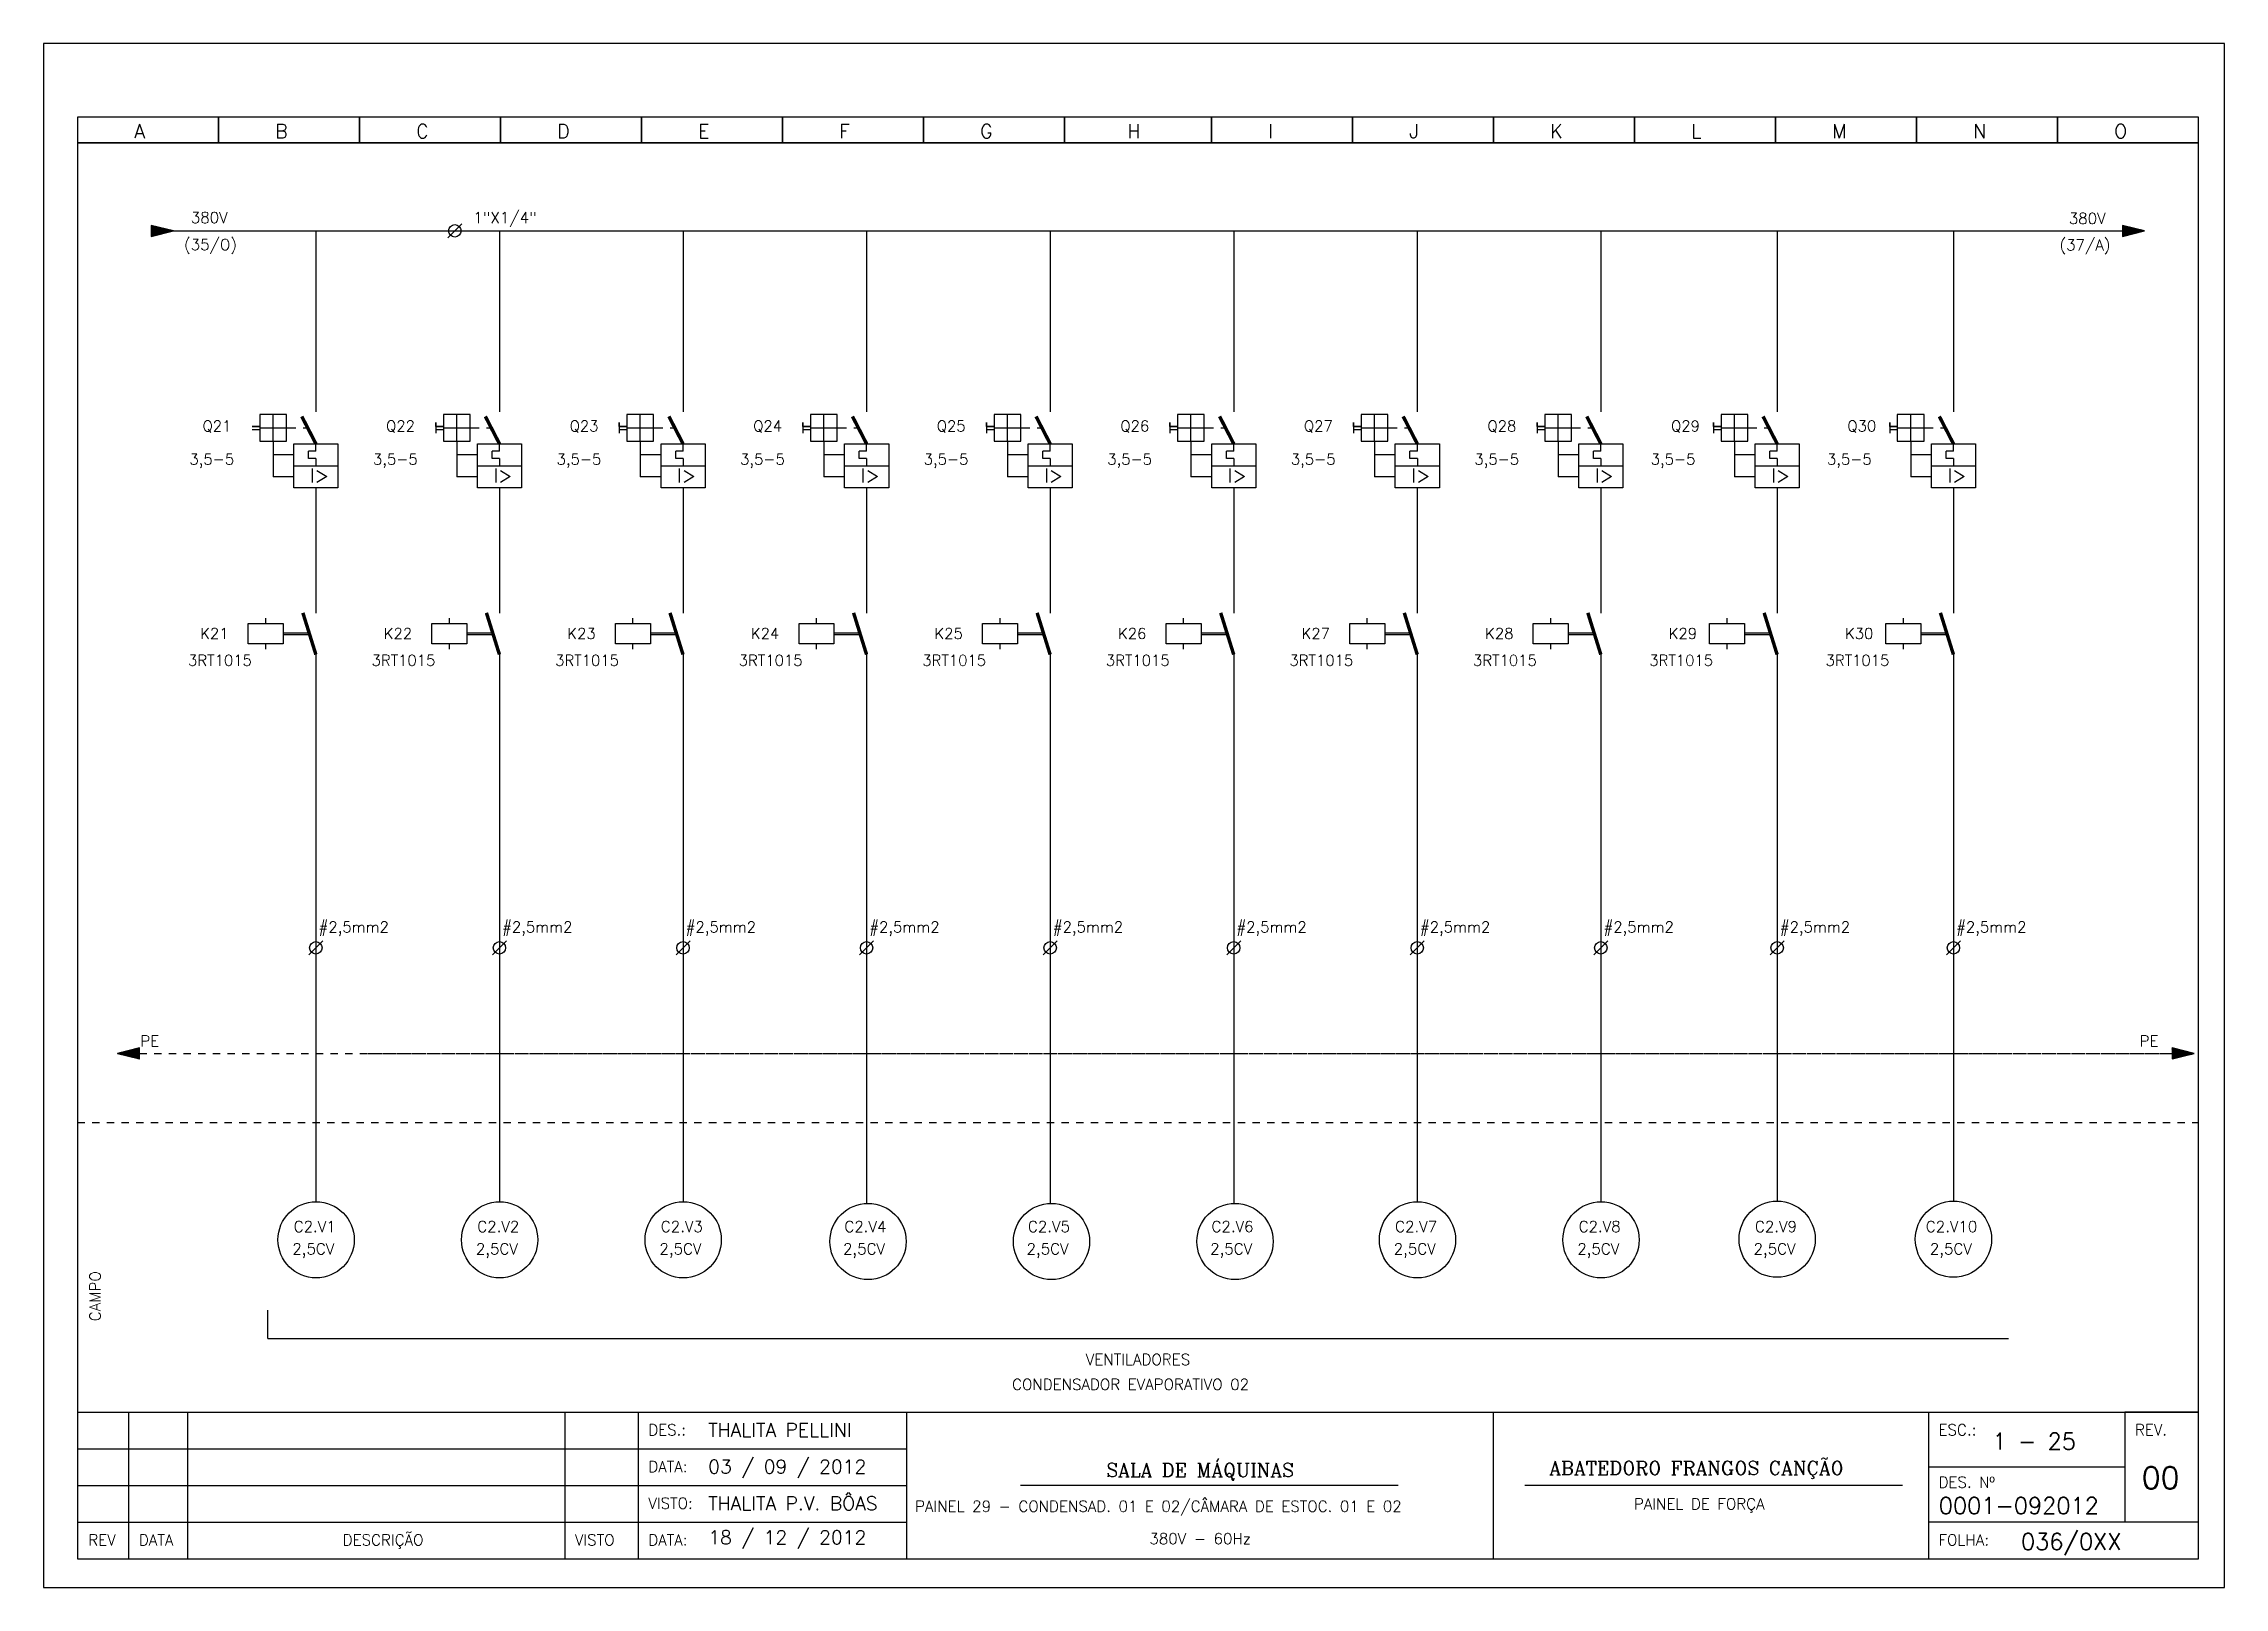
# Model space of a CAD drawing. Header units: millimetres. Extents: x 1974 to 2560, y 1429 to 1567.
# Drawn here: x 2231.9 to 2261.6, y 1470.58 to 1491.61 of the extents above; entities that cross this region are included whole.
import ezdxf

# ---------------------------------------------------------------- set-up
doc = ezdxf.new("R2010")
doc.units = ezdxf.units.MM
for name, pattern in [('DASHDOT2', [0.5, 0.25, -0.125, 0, -0.125]), ('DASHED', [0.75, 0.5, -0.25]), ('HIDDEN2', [0.1875, 0.125, -0.0625])]:
    doc.linetypes.add(name, pattern=pattern)
for name, color, linetype in [('1', 5, 'Continuous'), ('ALIMENTAÇÃO', 6, 'Continuous'), ('CONECTOR_SAK', 2, 'Continuous'), ('DISJUNTOR', 5, 'Continuous'), ('EQUIPAMENTOS', 5, 'Continuous'), ('MARGEM', 1, 'Continuous'), ('MOTORES', 5, 'Continuous'), ('PAINEL', 7, 'Continuous'), ('TERRA', 3, 'DASHED'), ('TEXTO', 4, 'Continuous'), ('TEXTO_2', 5, 'Continuous'), ('TIMBRE', 7, 'Continuous')]:
    doc.layers.add(name, color=color, linetype=linetype)
doc.styles.add('REGUA60', font='romans.shx', dxfattribs={"height": 2})
doc.styles.add('ROMANC', font='romanc.shx', dxfattribs={"height": 0.55})
doc.styles.add('ROMANS', font='romans.shx', dxfattribs={"height": 37})

msp = doc.modelspace()

# ---------------------------------------------------------------- texts
at = {"style": 'ROMANS'}
for s, p in [('ESC.:', (2257.708, 1472.655)), ('REV.', (2260.384, 1472.655)), ('DES. Nº', (2257.708, 1471.942)), ('PAINEL 29 - CONDENSAD. 01 E 02/CÂMARA DE ESTOC. 01 E 02', (2243.769, 1471.614)), ('PAINEL DE FORÇA', (2253.559, 1471.646)), ('380V - 60Hz', (2246.961, 1471.173)), ('FOLHA:', (2257.708, 1471.155))]:
    msp.add_text(s, height=0.15, dxfattribs=at).set_placement(p)
at = {"layer": 'TEXTO'}
for s, height, style, p in [('A', 0.188, 'ROMANS', (2233.136, 1490.322)), ('B', 0.188, 'ROMANS', (2235.056, 1490.322)), ('C', 0.188, 'ROMANS', (2236.976, 1490.322)), ('D', 0.188, 'ROMANS', (2238.896, 1490.322)), ('E', 0.188, 'ROMANS', (2240.816, 1490.322)), ('F', 0.188, 'ROMANS', (2242.736, 1490.322)), ('G', 0.188, 'ROMANS', (2244.656, 1490.322)), ('H', 0.188, 'ROMANS', (2246.66, 1490.322)), ('I', 0.188, 'ROMANS', (2248.58, 1490.322)), ('J', 0.188, 'ROMANS', (2250.5, 1490.322)), ('K', 0.188, 'ROMANS', (2252.42, 1490.322)), ('L', 0.188, 'ROMANS', (2254.34, 1490.322)), ('M', 0.188, 'ROMANS', (2256.26, 1490.322)), ('N', 0.188, 'ROMANS', (2258.18, 1490.322)), ('O', 0.188, 'ROMANS', (2260.1, 1490.322)), ('380V', 0.15, 'ROMANS', (2233.906, 1489.165)), ('1"X1/4"', 0.15, 'ROMANS', (2237.755, 1489.165)), ('380V', 0.15, 'ROMANS', (2259.482, 1489.153)), ('(35/O)', 0.15, 'ROMANS', (2233.814, 1488.797)), ('(37/A)', 0.15, 'ROMANS', (2259.356, 1488.793)), ('Q21', 0.148, 'ROMANS', (2234.065, 1486.328)), ('Q22', 0.148, 'ROMANS', (2236.565, 1486.328)), ('Q23', 0.148, 'ROMANS', (2239.065, 1486.328)), ('Q24', 0.148, 'ROMANS', (2241.565, 1486.328)), ('Q25', 0.148, 'ROMANS', (2244.065, 1486.328)), ('Q26', 0.148, 'ROMANS', (2246.565, 1486.328)), ('Q27', 0.148, 'ROMANS', (2249.065, 1486.328)), ('Q28', 0.148, 'ROMANS', (2251.565, 1486.328)), ('Q29', 0.148, 'ROMANS', (2254.065, 1486.328)), ('Q30', 0.148, 'ROMANS', (2256.466, 1486.328)), ('3,5-5', 0.148, 'ROMANS', (2233.887, 1485.876)), ('3,5-5', 0.148, 'ROMANS', (2236.387, 1485.876)), ('3,5-5', 0.148, 'ROMANS', (2238.887, 1485.876)), ('3,5-5', 0.148, 'ROMANS', (2241.387, 1485.876)), ('3,5-5', 0.148, 'ROMANS', (2243.887, 1485.876)), ('3,5-5', 0.148, 'ROMANS', (2246.387, 1485.876)), ('3,5-5', 0.148, 'ROMANS', (2248.887, 1485.876)), ('3,5-5', 0.148, 'ROMANS', (2251.387, 1485.876)), ('3,5-5', 0.148, 'ROMANS', (2253.788, 1485.876)), ('3,5-5', 0.148, 'ROMANS', (2256.189, 1485.876)), ('K21', 0.148, 'ROMANS', (2234.033, 1483.502)), ('K22', 0.148, 'ROMANS', (2236.533, 1483.502)), ('K23', 0.148, 'ROMANS', (2239.033, 1483.502)), ('K24', 0.148, 'ROMANS', (2241.533, 1483.502)), ('K25', 0.148, 'ROMANS', (2244.033, 1483.502)), ('K26', 0.148, 'ROMANS', (2246.533, 1483.502)), ('K27', 0.148, 'ROMANS', (2249.033, 1483.502)), ('K28', 0.148, 'ROMANS', (2251.533, 1483.502)), ('K29', 0.148, 'ROMANS', (2254.033, 1483.502)), ('K30', 0.148, 'ROMANS', (2256.434, 1483.502)), ('3RT1015', 0.148, 'ROMANS', (2233.868, 1483.136)), ('3RT1015', 0.148, 'ROMANS', (2236.368, 1483.136)), ('3RT1015', 0.148, 'ROMANS', (2238.868, 1483.136)), ('3RT1015', 0.148, 'ROMANS', (2241.368, 1483.136)), ('3RT1015', 0.148, 'ROMANS', (2243.868, 1483.136)), ('3RT1015', 0.148, 'ROMANS', (2246.368, 1483.136)), ('3RT1015', 0.148, 'ROMANS', (2248.868, 1483.136)), ('3RT1015', 0.148, 'ROMANS', (2251.368, 1483.136)), ('3RT1015', 0.148, 'ROMANS', (2253.769, 1483.136)), ('3RT1015', 0.148, 'ROMANS', (2256.17, 1483.136)), ('#2,5mm2', 0.148, 'ROMANS', (2235.646, 1479.505)), ('#2,5mm2', 0.148, 'ROMANS', (2238.146, 1479.505)), ('#2,5mm2', 0.148, 'ROMANS', (2240.646, 1479.505)), ('#2,5mm2', 0.148, 'ROMANS', (2243.146, 1479.505)), ('#2,5mm2', 0.148, 'ROMANS', (2245.646, 1479.505)), ('#2,5mm2', 0.148, 'ROMANS', (2248.146, 1479.505)), ('#2,5mm2', 0.148, 'ROMANS', (2250.646, 1479.505)), ('#2,5mm2', 0.148, 'ROMANS', (2253.146, 1479.505)), ('#2,5mm2', 0.148, 'ROMANS', (2255.547, 1479.505)), ('#2,5mm2', 0.148, 'ROMANS', (2257.948, 1479.505)), ('PE', 0.15, 'ROMANS', (2233.219, 1477.95)), ('PE', 0.15, 'ROMANS', (2260.446, 1477.95)), ('C2.V1', 0.15, 'REGUA60', (2235.307, 1475.424)), ('C2.V2', 0.15, 'REGUA60', (2237.807, 1475.424)), ('C2.V3', 0.15, 'REGUA60', (2240.307, 1475.424)), ('C2.V4', 0.15, 'REGUA60', (2242.807, 1475.424)), ('C2.V5', 0.15, 'REGUA60', (2245.307, 1475.424)), ('C2.V6', 0.15, 'REGUA60', (2247.807, 1475.424)), ('C2.V7', 0.15, 'REGUA60', (2250.307, 1475.424)), ('C2.V8', 0.15, 'REGUA60', (2252.807, 1475.424)), ('C2.V9', 0.15, 'REGUA60', (2255.208, 1475.424)), ('C2.V10', 0.15, 'REGUA60', (2257.535, 1475.424)), ('2,5CV', 0.15, 'REGUA60', (2235.288, 1475.12)), ('2,5CV', 0.15, 'REGUA60', (2237.788, 1475.12)), ('2,5CV', 0.15, 'REGUA60', (2240.288, 1475.12)), ('2,5CV', 0.15, 'REGUA60', (2242.788, 1475.12)), ('2,5CV', 0.15, 'REGUA60', (2245.288, 1475.12)), ('2,5CV', 0.15, 'REGUA60', (2247.788, 1475.12)), ('2,5CV', 0.15, 'REGUA60', (2250.288, 1475.12)), ('2,5CV', 0.15, 'REGUA60', (2252.788, 1475.12)), ('2,5CV', 0.15, 'REGUA60', (2255.189, 1475.12)), ('2,5CV', 0.15, 'REGUA60', (2257.59, 1475.12)), ('VENTILADORES', 0.15, 'REGUA60', (2246.095, 1473.613)), ('CONDENSADOR EVAPORATIVO 02', 0.15, 'REGUA60', (2245.091, 1473.274)), ('THALITA PELLINI', 0.1875, 'ROMANS', (2240.952, 1472.635)), ('03 / 09 / 2012', 0.1875, 'ROMANS', (2240.952, 1472.135)), ('THALITA P.V. BÔAS', 0.1875, 'ROMANS', (2240.952, 1471.635)), ('18 / 12 / 2012', 0.1875, 'ROMANS', (2240.952, 1471.172))]:
    msp.add_text(s, height=height, dxfattribs=dict(at, style=style)).set_placement(p)
at = {"layer": 'TEXTO', "style": 'REGUA60'}
msp.add_text('CAMPO', height=0.15, rotation=90, dxfattribs=at).set_placement((2232.678, 1474.209))
at = {"layer": 'TEXTO', "color": 150, "style": 'ROMANS'}
for s, height, p in [('DES.:', 0.15, (2240.137, 1472.655)), ('1 - 25', 0.225, (2258.442, 1472.462)), ('DATA:', 0.15, (2240.137, 1472.155)), ('00', 0.3, (2260.475, 1471.928)), ('VISTO:', 0.15, (2240.137, 1471.655)), ('0001-092012', 0.225, (2257.712, 1471.586)), ('DESCRIÇÃO', 0.15, (2235.975, 1471.155)), ('036/0XX', 0.225, (2258.831, 1471.096)), ('REV', 0.15, (2232.511, 1471.155)), ('DATA', 0.15, (2233.199, 1471.155)), ('VISTO', 0.15, (2239.137, 1471.155)), ('DATA:', 0.15, (2240.137, 1471.155))]:
    msp.add_text(s, height=height, dxfattribs=at).set_placement(p)
at = {"layer": 'TEXTO_2'}
for s, height, style, p in [('I>', 0.1927, 'REGUA60', (2235.525, 1485.632)), ('I>', 0.1927, 'REGUA60', (2238.025, 1485.632)), ('I>', 0.1927, 'REGUA60', (2240.525, 1485.632)), ('I>', 0.1927, 'REGUA60', (2243.025, 1485.632)), ('I>', 0.1927, 'REGUA60', (2245.525, 1485.632)), ('I>', 0.1927, 'REGUA60', (2248.025, 1485.632)), ('I>', 0.1927, 'REGUA60', (2250.525, 1485.632)), ('I>', 0.1927, 'REGUA60', (2253.025, 1485.632)), ('I>', 0.1927, 'REGUA60', (2255.426, 1485.632)), ('I>', 0.1927, 'REGUA60', (2257.827, 1485.632)), ('SALA DE MÁQUINAS', 0.1875, 'ROMANC', (2246.373, 1472.088)), ('ABATEDORO FRANGOS CANÇÃO', 0.1875, 'ROMANC', (2252.405, 1472.116))]:
    msp.add_text(s, height=height, dxfattribs=dict(at, style=style)).set_placement(p)

# ---------------------------------------------------------------- hatches: boundary and pattern name
at = {"layer": 'EQUIPAMENTOS'}
for points in [[(2233.668, 1489.059), (2233.368, 1489.134), (2233.368, 1488.984)], [(2260.515, 1489.059), (2260.215, 1489.134), (2260.215, 1488.984)]]:
    msp.add_hatch(color=256, dxfattribs=at).paths.add_polyline_path(points)
at = {"layer": 'TERRA'}
h = msp.add_hatch(dxfattribs=at)
h.set_pattern_fill('ANSI31', color=256, scale=0.004, angle=180, style=0)
h.set_pattern_definition([(225, (2290.1614149, 1526.47584864), (0.0003535533906, -0.0003535533906), [])])
h.paths.add_polyline_path([(2232.907, 1477.856), (2233.207, 1477.856), (2233.207, 1477.931)])
h.paths.add_polyline_path([(2233.207, 1477.781), (2233.207, 1477.856), (2232.907, 1477.856)])
h = msp.add_hatch(dxfattribs=at)
h.set_pattern_fill('ANSI31', color=256, scale=0.004, style=0)
h.set_pattern_definition([(45, (2203.9369607, 1429.2362611), (-0.0003535533906, 0.0003535533906), [])])
h.paths.add_polyline_path([(2261.191, 1477.856), (2260.891, 1477.856), (2260.891, 1477.781)])
h.paths.add_polyline_path([(2260.891, 1477.931), (2260.891, 1477.856), (2261.191, 1477.856)])

# ---------------------------------------------------------------- linework, layer by layer
for p, q in [((2234.955, 1473.973), (2234.955, 1474.36)), ((2234.955, 1473.973), (2258.662, 1473.973)), ((2261.247, 1472.972), (2260.247, 1472.972))]:
    msp.add_line(p, q)
at = {"layer": '1'}
for p, q in [((2235.209, 1486.557), (2234.845, 1486.557)), ((2234.845, 1486.557), (2234.845, 1486.193)), ((2235.027, 1486.193), (2235.027, 1486.557)), ((2235.209, 1486.193), (2235.209, 1486.557)), ((2237.709, 1486.557), (2237.345, 1486.557)), ((2237.345, 1486.557), (2237.345, 1486.193)), ((2237.527, 1486.193), (2237.527, 1486.557)), ((2237.709, 1486.193), (2237.709, 1486.557)), ((2240.209, 1486.557), (2239.845, 1486.557)), ((2239.845, 1486.557), (2239.845, 1486.193)), ((2240.027, 1486.193), (2240.027, 1486.557)), ((2240.209, 1486.193), (2240.209, 1486.557)), ((2242.709, 1486.557), (2242.345, 1486.557)), ((2242.345, 1486.557), (2242.345, 1486.193)), ((2242.527, 1486.193), (2242.527, 1486.557)), ((2242.709, 1486.193), (2242.709, 1486.557)), ((2245.209, 1486.557), (2244.845, 1486.557)), ((2244.845, 1486.557), (2244.845, 1486.193)), ((2245.027, 1486.193), (2245.027, 1486.557)), ((2245.209, 1486.193), (2245.209, 1486.557)), ((2247.709, 1486.557), (2247.345, 1486.557)), ((2247.345, 1486.557), (2247.345, 1486.193)), ((2247.527, 1486.193), (2247.527, 1486.557)), ((2247.709, 1486.193), (2247.709, 1486.557)), ((2250.209, 1486.557), (2249.845, 1486.557)), ((2249.845, 1486.557), (2249.845, 1486.193)), ((2250.027, 1486.193), (2250.027, 1486.557)), ((2250.209, 1486.193), (2250.209, 1486.557)), ((2252.709, 1486.557), (2252.345, 1486.557)), ((2252.345, 1486.557), (2252.345, 1486.193)), ((2252.527, 1486.193), (2252.527, 1486.557)), ((2252.709, 1486.193), (2252.709, 1486.557)), ((2255.11, 1486.557), (2254.746, 1486.557)), ((2254.746, 1486.557), (2254.746, 1486.193)), ((2254.928, 1486.193), (2254.928, 1486.557)), ((2255.11, 1486.193), (2255.11, 1486.557)), ((2257.511, 1486.557), (2257.147, 1486.557)), ((2257.147, 1486.557), (2257.147, 1486.193)), ((2257.329, 1486.193), (2257.329, 1486.557)), ((2257.511, 1486.193), (2257.511, 1486.557)), ((2234.845, 1486.396), (2234.741, 1486.396)), ((2234.741, 1486.396), (2234.845, 1486.396)), ((2234.741, 1486.354), (2234.845, 1486.354)), ((2234.845, 1486.375), (2235.209, 1486.375)), ((2234.845, 1486.193), (2235.209, 1486.193)), ((2237.241, 1486.448), (2237.241, 1486.302)), ((2237.241, 1486.396), (2237.241, 1486.448)), ((2237.345, 1486.396), (2237.241, 1486.396)), ((2237.241, 1486.396), (2237.345, 1486.396)), ((2237.241, 1486.354), (2237.345, 1486.354)), ((2237.345, 1486.375), (2237.709, 1486.375)), ((2237.345, 1486.193), (2237.709, 1486.193)), ((2239.741, 1486.448), (2239.741, 1486.302)), ((2239.741, 1486.396), (2239.741, 1486.448)), ((2239.845, 1486.396), (2239.741, 1486.396)), ((2239.741, 1486.396), (2239.845, 1486.396)), ((2239.741, 1486.354), (2239.845, 1486.354)), ((2239.845, 1486.375), (2240.209, 1486.375)), ((2239.845, 1486.193), (2240.209, 1486.193)), ((2242.241, 1486.448), (2242.241, 1486.302)), ((2242.241, 1486.396), (2242.241, 1486.448)), ((2242.345, 1486.396), (2242.241, 1486.396)), ((2242.241, 1486.396), (2242.345, 1486.396)), ((2242.241, 1486.354), (2242.345, 1486.354)), ((2242.345, 1486.375), (2242.709, 1486.375)), ((2242.345, 1486.193), (2242.709, 1486.193)), ((2244.741, 1486.448), (2244.741, 1486.302)), ((2244.741, 1486.396), (2244.741, 1486.448)), ((2244.845, 1486.396), (2244.741, 1486.396)), ((2244.741, 1486.396), (2244.845, 1486.396)), ((2244.741, 1486.354), (2244.845, 1486.354)), ((2244.845, 1486.375), (2245.209, 1486.375)), ((2244.845, 1486.193), (2245.209, 1486.193)), ((2247.241, 1486.448), (2247.241, 1486.302)), ((2247.241, 1486.396), (2247.241, 1486.448)), ((2247.345, 1486.396), (2247.241, 1486.396)), ((2247.241, 1486.396), (2247.345, 1486.396)), ((2247.241, 1486.354), (2247.345, 1486.354)), ((2247.345, 1486.375), (2247.709, 1486.375)), ((2247.345, 1486.193), (2247.709, 1486.193)), ((2249.741, 1486.448), (2249.741, 1486.302)), ((2249.741, 1486.396), (2249.741, 1486.448)), ((2249.845, 1486.396), (2249.741, 1486.396)), ((2249.741, 1486.396), (2249.845, 1486.396)), ((2249.741, 1486.354), (2249.845, 1486.354)), ((2249.845, 1486.375), (2250.209, 1486.375)), ((2249.845, 1486.193), (2250.209, 1486.193)), ((2252.241, 1486.448), (2252.241, 1486.302)), ((2252.241, 1486.396), (2252.241, 1486.448)), ((2252.345, 1486.396), (2252.241, 1486.396)), ((2252.241, 1486.396), (2252.345, 1486.396)), ((2252.241, 1486.354), (2252.345, 1486.354)), ((2252.345, 1486.375), (2252.709, 1486.375)), ((2252.345, 1486.193), (2252.709, 1486.193)), ((2254.642, 1486.448), (2254.642, 1486.302)), ((2254.642, 1486.396), (2254.642, 1486.448)), ((2254.746, 1486.396), (2254.642, 1486.396)), ((2254.642, 1486.396), (2254.746, 1486.396)), ((2254.642, 1486.354), (2254.746, 1486.354)), ((2254.746, 1486.375), (2255.11, 1486.375)), ((2254.746, 1486.193), (2255.11, 1486.193)), ((2257.043, 1486.448), (2257.043, 1486.302)), ((2257.043, 1486.396), (2257.043, 1486.448)), ((2257.147, 1486.396), (2257.043, 1486.396)), ((2257.043, 1486.396), (2257.147, 1486.396)), ((2257.043, 1486.354), (2257.147, 1486.354)), ((2257.147, 1486.375), (2257.511, 1486.375)), ((2257.147, 1486.193), (2257.511, 1486.193))]:
    msp.add_line(p, q, dxfattribs=at)
at = {"layer": 'ALIMENTAÇÃO', "color": 6}
for p, q in [((2235.609, 1489.059), (2235.609, 1486.595)), ((2238.109, 1489.059), (2238.109, 1486.595)), ((2240.609, 1489.059), (2240.609, 1486.595)), ((2243.109, 1489.059), (2243.109, 1486.595)), ((2245.609, 1489.059), (2245.609, 1486.595)), ((2248.109, 1489.059), (2248.109, 1486.595)), ((2250.609, 1489.059), (2250.609, 1486.595)), ((2253.109, 1489.059), (2253.109, 1486.595)), ((2255.51, 1489.059), (2255.51, 1486.595)), ((2257.911, 1489.059), (2257.911, 1486.595)), ((2235.609, 1485.557), (2235.609, 1483.852)), ((2238.109, 1485.557), (2238.109, 1483.852)), ((2240.609, 1485.557), (2240.609, 1483.852)), ((2243.109, 1485.557), (2243.109, 1483.852)), ((2245.609, 1485.557), (2245.609, 1483.852)), ((2248.109, 1485.557), (2248.109, 1483.852)), ((2250.609, 1485.557), (2250.609, 1483.852)), ((2253.109, 1485.557), (2253.109, 1483.852)), ((2255.51, 1485.557), (2255.51, 1483.852)), ((2257.911, 1485.557), (2257.911, 1483.852)), ((2235.609, 1483.289), (2235.609, 1475.837)), ((2238.109, 1483.289), (2238.109, 1475.837)), ((2240.609, 1483.289), (2240.609, 1475.837)), ((2243.109, 1483.289), (2243.109, 1475.814)), ((2245.609, 1483.289), (2245.609, 1475.814)), ((2248.109, 1483.289), (2248.109, 1475.814)), ((2250.609, 1483.289), (2250.609, 1475.837)), ((2253.109, 1483.289), (2253.109, 1475.837)), ((2255.51, 1483.289), (2255.51, 1479.295)), ((2257.911, 1483.289), (2257.911, 1479.295)), ((2255.51, 1479.295), (2255.51, 1475.846)), ((2257.911, 1479.295), (2257.911, 1475.846))]:
    msp.add_line(p, q, dxfattribs=at)
at = {"layer": 'CONECTOR_SAK'}
for p, q in [((2237.598, 1489.156), (2237.407, 1488.963)), ((2235.705, 1479.392), (2235.514, 1479.199)), ((2238.205, 1479.392), (2238.014, 1479.199)), ((2240.705, 1479.392), (2240.514, 1479.199)), ((2243.205, 1479.392), (2243.014, 1479.199)), ((2245.705, 1479.392), (2245.514, 1479.199)), ((2248.205, 1479.392), (2248.014, 1479.199)), ((2250.705, 1479.392), (2250.514, 1479.199)), ((2253.205, 1479.392), (2253.014, 1479.199)), ((2255.606, 1479.392), (2255.415, 1479.199)), ((2258.007, 1479.392), (2257.816, 1479.199))]:
    msp.add_line(p, q, dxfattribs=at)
for centre in [(2237.502, 1489.059), (2235.609, 1479.295), (2238.109, 1479.295), (2240.609, 1479.295), (2243.109, 1479.295), (2245.609, 1479.295), (2248.109, 1479.295), (2250.609, 1479.295), (2253.109, 1479.295), (2255.51, 1479.295), (2257.911, 1479.295)]:
    msp.add_circle(centre, 0.0846, dxfattribs=at)
at = {"layer": 'DISJUNTOR'}
for p, q in [((2235.027, 1486.193), (2235.027, 1485.707)), ((2237.527, 1486.193), (2237.527, 1485.707)), ((2240.027, 1486.193), (2240.027, 1485.707)), ((2242.527, 1486.193), (2242.527, 1485.707)), ((2245.027, 1486.193), (2245.027, 1485.707)), ((2247.527, 1486.193), (2247.527, 1485.707)), ((2250.027, 1486.193), (2250.027, 1485.707)), ((2252.527, 1486.193), (2252.527, 1485.707)), ((2254.928, 1486.193), (2254.928, 1485.707)), ((2257.329, 1486.193), (2257.329, 1485.707)), ((2235.309, 1486.007), (2235.027, 1486.007)), ((2235.61, 1486.058), (2235.51, 1486.058)), ((2235.51, 1485.958), (2235.51, 1486.058)), ((2235.61, 1485.958), (2235.51, 1485.958)), ((2235.61, 1486.058), (2235.61, 1486.158)), ((2235.61, 1485.958), (2235.61, 1485.858)), ((2237.809, 1486.007), (2237.527, 1486.007)), ((2238.11, 1486.058), (2238.01, 1486.058)), ((2238.01, 1485.958), (2238.01, 1486.058)), ((2238.11, 1485.958), (2238.01, 1485.958)), ((2238.11, 1486.058), (2238.11, 1486.158)), ((2238.11, 1485.958), (2238.11, 1485.858)), ((2240.309, 1486.007), (2240.027, 1486.007)), ((2240.61, 1486.058), (2240.51, 1486.058)), ((2240.51, 1485.958), (2240.51, 1486.058)), ((2240.61, 1485.958), (2240.51, 1485.958)), ((2240.61, 1486.058), (2240.61, 1486.158)), ((2240.61, 1485.958), (2240.61, 1485.858)), ((2242.809, 1486.007), (2242.527, 1486.007)), ((2243.11, 1486.058), (2243.01, 1486.058)), ((2243.01, 1485.958), (2243.01, 1486.058)), ((2243.11, 1485.958), (2243.01, 1485.958)), ((2243.11, 1486.058), (2243.11, 1486.158)), ((2243.11, 1485.958), (2243.11, 1485.858)), ((2245.309, 1486.007), (2245.027, 1486.007)), ((2245.61, 1486.058), (2245.51, 1486.058)), ((2245.51, 1485.958), (2245.51, 1486.058)), ((2245.61, 1485.958), (2245.51, 1485.958)), ((2245.61, 1486.058), (2245.61, 1486.158)), ((2245.61, 1485.958), (2245.61, 1485.858)), ((2247.809, 1486.007), (2247.527, 1486.007)), ((2248.11, 1486.058), (2248.01, 1486.058)), ((2248.01, 1485.958), (2248.01, 1486.058)), ((2248.11, 1485.958), (2248.01, 1485.958)), ((2248.11, 1486.058), (2248.11, 1486.158)), ((2248.11, 1485.958), (2248.11, 1485.858)), ((2250.309, 1486.007), (2250.027, 1486.007)), ((2250.61, 1486.058), (2250.51, 1486.058)), ((2250.51, 1485.958), (2250.51, 1486.058)), ((2250.61, 1485.958), (2250.51, 1485.958)), ((2250.61, 1486.058), (2250.61, 1486.158)), ((2250.61, 1485.958), (2250.61, 1485.858)), ((2252.809, 1486.007), (2252.527, 1486.007)), ((2253.11, 1486.058), (2253.01, 1486.058)), ((2253.01, 1485.958), (2253.01, 1486.058)), ((2253.11, 1485.958), (2253.01, 1485.958)), ((2253.11, 1486.058), (2253.11, 1486.158)), ((2253.11, 1485.958), (2253.11, 1485.858)), ((2255.21, 1486.007), (2254.928, 1486.007)), ((2255.511, 1486.058), (2255.411, 1486.058)), ((2255.411, 1485.958), (2255.411, 1486.058)), ((2255.511, 1485.958), (2255.411, 1485.958)), ((2255.511, 1486.058), (2255.511, 1486.158)), ((2255.511, 1485.958), (2255.511, 1485.858)), ((2257.611, 1486.007), (2257.329, 1486.007)), ((2257.912, 1486.058), (2257.812, 1486.058)), ((2257.812, 1485.958), (2257.812, 1486.058)), ((2257.912, 1485.958), (2257.812, 1485.958)), ((2257.912, 1486.058), (2257.912, 1486.158)), ((2257.912, 1485.958), (2257.912, 1485.858)), ((2235.309, 1485.707), (2235.027, 1485.707)), ((2235.31, 1485.858), (2235.91, 1485.858)), ((2237.809, 1485.707), (2237.527, 1485.707)), ((2237.81, 1485.858), (2238.41, 1485.858)), ((2240.309, 1485.707), (2240.027, 1485.707)), ((2240.31, 1485.858), (2240.91, 1485.858)), ((2242.809, 1485.707), (2242.527, 1485.707)), ((2242.81, 1485.858), (2243.41, 1485.858)), ((2245.309, 1485.707), (2245.027, 1485.707)), ((2245.31, 1485.858), (2245.91, 1485.858)), ((2247.809, 1485.707), (2247.527, 1485.707)), ((2247.81, 1485.858), (2248.41, 1485.858)), ((2250.309, 1485.707), (2250.027, 1485.707)), ((2250.31, 1485.858), (2250.91, 1485.858)), ((2252.809, 1485.707), (2252.527, 1485.707)), ((2252.81, 1485.858), (2253.41, 1485.858)), ((2255.21, 1485.707), (2254.928, 1485.707)), ((2255.211, 1485.858), (2255.811, 1485.858)), ((2257.611, 1485.707), (2257.329, 1485.707)), ((2257.612, 1485.858), (2258.212, 1485.858))]:
    msp.add_line(p, q, dxfattribs=at)
at = {"layer": 'DISJUNTOR', "linetype": 'HIDDEN2'}
for p, q in [((2235.209, 1486.375), (2235.509, 1486.375)), ((2237.709, 1486.375), (2238.009, 1486.375)), ((2240.209, 1486.375), (2240.509, 1486.375)), ((2242.709, 1486.375), (2243.009, 1486.375)), ((2245.209, 1486.375), (2245.509, 1486.375)), ((2247.709, 1486.375), (2248.009, 1486.375)), ((2250.209, 1486.375), (2250.509, 1486.375)), ((2252.709, 1486.375), (2253.009, 1486.375)), ((2255.11, 1486.375), (2255.41, 1486.375)), ((2257.511, 1486.375), (2257.811, 1486.375))]:
    msp.add_line(p, q, dxfattribs=at)
at = {"layer": 'DISJUNTOR', "const_width": 0.0472}
for points in [[(2235.61, 1486.158), (2235.417, 1486.532)], [(2238.11, 1486.158), (2237.917, 1486.532)], [(2240.61, 1486.158), (2240.417, 1486.532)], [(2243.11, 1486.158), (2242.917, 1486.532)], [(2245.61, 1486.158), (2245.417, 1486.532)], [(2248.11, 1486.158), (2247.917, 1486.532)], [(2250.61, 1486.158), (2250.417, 1486.532)], [(2253.11, 1486.158), (2252.917, 1486.532)], [(2255.511, 1486.158), (2255.318, 1486.532)], [(2257.912, 1486.158), (2257.719, 1486.532)]]:
    msp.add_lwpolyline(points, dxfattribs=at)
at = {"layer": 'DISJUNTOR'}
for points in [[(2235.31, 1486.158), (2235.91, 1486.158), (2235.91, 1485.558), (2235.31, 1485.558)], [(2237.81, 1486.158), (2238.41, 1486.158), (2238.41, 1485.558), (2237.81, 1485.558)], [(2240.31, 1486.158), (2240.91, 1486.158), (2240.91, 1485.558), (2240.31, 1485.558)], [(2242.81, 1486.158), (2243.41, 1486.158), (2243.41, 1485.558), (2242.81, 1485.558)], [(2245.31, 1486.158), (2245.91, 1486.158), (2245.91, 1485.558), (2245.31, 1485.558)], [(2247.81, 1486.158), (2248.41, 1486.158), (2248.41, 1485.558), (2247.81, 1485.558)], [(2250.31, 1486.158), (2250.91, 1486.158), (2250.91, 1485.558), (2250.31, 1485.558)], [(2252.81, 1486.158), (2253.41, 1486.158), (2253.41, 1485.558), (2252.81, 1485.558)], [(2255.211, 1486.158), (2255.811, 1486.158), (2255.811, 1485.558), (2255.211, 1485.558)], [(2257.612, 1486.158), (2258.212, 1486.158), (2258.212, 1485.558), (2257.612, 1485.558)]]:
    msp.add_lwpolyline(points, close=True, dxfattribs=at)
at = {"layer": 'EQUIPAMENTOS'}
for p, q in [((2233.668, 1489.059), (2260.515, 1489.059)), ((2234.927, 1483.713), (2234.927, 1483.784)), ((2235.165, 1483.583), (2235.517, 1483.583)), ((2235.165, 1483.563), (2235.524, 1483.563)), ((2237.427, 1483.713), (2237.427, 1483.784)), ((2237.665, 1483.583), (2238.017, 1483.583)), ((2237.665, 1483.563), (2238.024, 1483.563)), ((2239.927, 1483.713), (2239.927, 1483.784)), ((2240.165, 1483.583), (2240.517, 1483.583)), ((2240.165, 1483.563), (2240.524, 1483.563)), ((2242.427, 1483.713), (2242.427, 1483.784)), ((2242.665, 1483.583), (2243.017, 1483.583)), ((2242.665, 1483.563), (2243.024, 1483.563)), ((2244.927, 1483.713), (2244.927, 1483.784)), ((2245.165, 1483.583), (2245.517, 1483.583)), ((2245.165, 1483.563), (2245.524, 1483.563)), ((2247.427, 1483.713), (2247.427, 1483.784)), ((2247.665, 1483.583), (2248.017, 1483.583)), ((2247.665, 1483.563), (2248.024, 1483.563)), ((2249.927, 1483.713), (2249.927, 1483.784)), ((2250.165, 1483.583), (2250.517, 1483.583)), ((2250.165, 1483.563), (2250.524, 1483.563)), ((2252.427, 1483.713), (2252.427, 1483.784)), ((2252.665, 1483.583), (2253.017, 1483.583)), ((2252.665, 1483.563), (2253.024, 1483.563)), ((2254.828, 1483.713), (2254.828, 1483.784)), ((2255.066, 1483.583), (2255.418, 1483.583)), ((2255.066, 1483.563), (2255.425, 1483.563)), ((2257.229, 1483.713), (2257.229, 1483.784)), ((2257.467, 1483.583), (2257.819, 1483.583)), ((2257.467, 1483.563), (2257.825, 1483.563)), ((2234.927, 1483.363), (2234.927, 1483.434)), ((2237.427, 1483.363), (2237.427, 1483.434)), ((2239.927, 1483.363), (2239.927, 1483.434)), ((2242.427, 1483.363), (2242.427, 1483.434)), ((2244.927, 1483.363), (2244.927, 1483.434)), ((2247.427, 1483.363), (2247.427, 1483.434)), ((2249.927, 1483.363), (2249.927, 1483.434)), ((2252.427, 1483.363), (2252.427, 1483.434)), ((2254.828, 1483.363), (2254.828, 1483.434)), ((2257.229, 1483.363), (2257.229, 1483.434))]:
    msp.add_line(p, q, dxfattribs=at)
for points in [[(2233.368, 1488.984), (2233.668, 1489.059), (2233.368, 1489.134), (2233.368, 1488.984)], [(2260.215, 1488.984), (2260.515, 1489.059), (2260.215, 1489.134), (2260.215, 1488.984)]]:
    msp.add_lwpolyline(points, dxfattribs=at)
at = {"layer": 'EQUIPAMENTOS', "const_width": 0.0472}
for points in [[(2235.609, 1483.289), (2235.432, 1483.857)], [(2238.109, 1483.289), (2237.932, 1483.857)], [(2240.609, 1483.289), (2240.432, 1483.857)], [(2243.109, 1483.289), (2242.932, 1483.857)], [(2245.609, 1483.289), (2245.432, 1483.857)], [(2248.109, 1483.289), (2247.932, 1483.857)], [(2250.609, 1483.289), (2250.432, 1483.857)], [(2253.109, 1483.289), (2252.932, 1483.857)], [(2255.51, 1483.289), (2255.333, 1483.857)], [(2257.911, 1483.289), (2257.734, 1483.857)]]:
    msp.add_lwpolyline(points, dxfattribs=at)
at = {"layer": 'EQUIPAMENTOS'}
for points in [[(2234.689, 1483.434), (2234.689, 1483.713), (2235.165, 1483.713), (2235.165, 1483.434)], [(2237.189, 1483.434), (2237.189, 1483.713), (2237.665, 1483.713), (2237.665, 1483.434)], [(2239.689, 1483.434), (2239.689, 1483.713), (2240.165, 1483.713), (2240.165, 1483.434)], [(2242.189, 1483.434), (2242.189, 1483.713), (2242.665, 1483.713), (2242.665, 1483.434)], [(2244.689, 1483.434), (2244.689, 1483.713), (2245.165, 1483.713), (2245.165, 1483.434)], [(2247.189, 1483.434), (2247.189, 1483.713), (2247.665, 1483.713), (2247.665, 1483.434)], [(2249.689, 1483.434), (2249.689, 1483.713), (2250.165, 1483.713), (2250.165, 1483.434)], [(2252.189, 1483.434), (2252.189, 1483.713), (2252.665, 1483.713), (2252.665, 1483.434)], [(2254.59, 1483.434), (2254.59, 1483.713), (2255.066, 1483.713), (2255.066, 1483.434)], [(2256.991, 1483.434), (2256.991, 1483.713), (2257.467, 1483.713), (2257.467, 1483.434)]]:
    msp.add_lwpolyline(points, close=True, dxfattribs=at)
at = {"layer": 'MARGEM', "color": 7}
msp.add_lwpolyline([(2231.901, 1470.584), (2261.601, 1470.584), (2261.601, 1491.609), (2231.901, 1491.609)], close=True, dxfattribs=at)
at = {"layer": 'MOTORES'}
for centre in [(2235.612, 1475.318), (2238.112, 1475.318), (2240.612, 1475.318), (2243.129, 1475.295), (2245.627, 1475.295), (2248.127, 1475.295), (2250.612, 1475.318), (2253.112, 1475.318), (2255.51, 1475.326), (2257.911, 1475.326)]:
    msp.add_circle(centre, 0.519, dxfattribs=at)
at = {"layer": 'PAINEL', "color": 12, "linetype": 'HIDDEN2', "ltscale": 0.005}
msp.add_line((2232.363, 1476.916), (2261.247, 1476.916), dxfattribs=at)
at = {"layer": 'TERRA', "linetype": 'DASHDOT2', "ltscale": 0.0025}
for p, q in [((2233.207, 1477.856), (2260.891, 1477.856)), ((2233.207, 1477.856), (2260.891, 1477.856)), ((2236.318, 1477.856), (2261.191, 1477.856))]:
    msp.add_line(p, q, dxfattribs=at)
at = {"layer": 'TERRA'}
for points in [[(2233.207, 1477.931), (2232.907, 1477.856), (2233.207, 1477.781), (2233.207, 1477.931)], [(2233.207, 1477.931), (2232.907, 1477.856), (2233.207, 1477.781), (2233.207, 1477.931)], [(2260.891, 1477.781), (2261.191, 1477.856), (2260.891, 1477.931), (2260.891, 1477.781)], [(2260.891, 1477.781), (2261.191, 1477.856), (2260.891, 1477.931), (2260.891, 1477.781)]]:
    msp.add_lwpolyline(points, dxfattribs=at)
at = {"layer": 'TIMBRE', "color": 12}
msp.add_line((2261.247, 1490.609), (2232.363, 1490.609), dxfattribs=at)
at = {"layer": 'TIMBRE'}
for p, q in [((2232.363, 1472.972), (2261.247, 1472.972)), ((2233.063, 1470.972), (2233.063, 1472.972)), ((2233.863, 1470.972), (2233.863, 1472.972)), ((2239.001, 1472.972), (2239.001, 1470.972)), ((2240.001, 1470.972), (2240.001, 1472.972)), ((2243.654, 1472.972), (2243.654, 1470.972)), ((2251.644, 1472.972), (2251.644, 1470.972)), ((2257.572, 1472.972), (2257.572, 1470.972)), ((2260.247, 1472.972), (2260.247, 1471.472)), ((2232.363, 1472.472), (2243.654, 1472.472)), ((2232.363, 1471.972), (2243.654, 1471.972)), ((2250.348, 1471.972), (2245.204, 1471.972)), ((2257.219, 1471.972), (2252.076, 1471.972)), ((2260.247, 1472.222), (2257.572, 1472.222)), ((2232.363, 1471.472), (2243.654, 1471.472)), ((2261.247, 1471.472), (2257.572, 1471.472))]:
    msp.add_line(p, q, dxfattribs=at)
at = {"layer": 'TIMBRE', "color": 12}
for points in [[(2232.363, 1490.259), (2234.283, 1490.259), (2234.283, 1490.609), (2232.363, 1490.609)], [(2234.283, 1490.259), (2236.203, 1490.259), (2236.203, 1490.609), (2234.283, 1490.609)], [(2236.203, 1490.259), (2238.123, 1490.259), (2238.123, 1490.609), (2236.203, 1490.609)], [(2238.123, 1490.259), (2240.043, 1490.259), (2240.043, 1490.609), (2238.123, 1490.609)], [(2240.043, 1490.259), (2241.963, 1490.259), (2241.963, 1490.609), (2240.043, 1490.609)], [(2241.963, 1490.259), (2243.883, 1490.259), (2243.883, 1490.609), (2241.963, 1490.609)], [(2243.883, 1490.259), (2245.803, 1490.259), (2245.803, 1490.609), (2243.883, 1490.609)], [(2245.803, 1490.259), (2247.807, 1490.259), (2247.807, 1490.609), (2245.803, 1490.609)], [(2247.807, 1490.259), (2249.727, 1490.259), (2249.727, 1490.609), (2247.807, 1490.609)], [(2249.727, 1490.259), (2251.647, 1490.259), (2251.647, 1490.609), (2249.727, 1490.609)], [(2251.647, 1490.259), (2253.567, 1490.259), (2253.567, 1490.609), (2251.647, 1490.609)], [(2253.567, 1490.259), (2255.487, 1490.259), (2255.487, 1490.609), (2253.567, 1490.609)], [(2255.487, 1490.259), (2257.407, 1490.259), (2257.407, 1490.609), (2255.487, 1490.609)], [(2257.407, 1490.259), (2259.327, 1490.259), (2259.327, 1490.609), (2257.407, 1490.609)], [(2259.327, 1490.259), (2261.247, 1490.259), (2261.247, 1490.609), (2259.327, 1490.609)], [(2232.363, 1470.972), (2261.247, 1470.972), (2261.247, 1490.259), (2232.363, 1490.259)]]:
    msp.add_lwpolyline(points, close=True, dxfattribs=at)

msp.set_redraw_order([(e.dxf.handle, doc.entitydb.next_handle()) for e in msp.query("TEXT MTEXT ATTDEF DIMENSION ARC_DIMENSION")])  # texts and dimensions are drawn at this point

doc.saveas('drawing.dxf')
